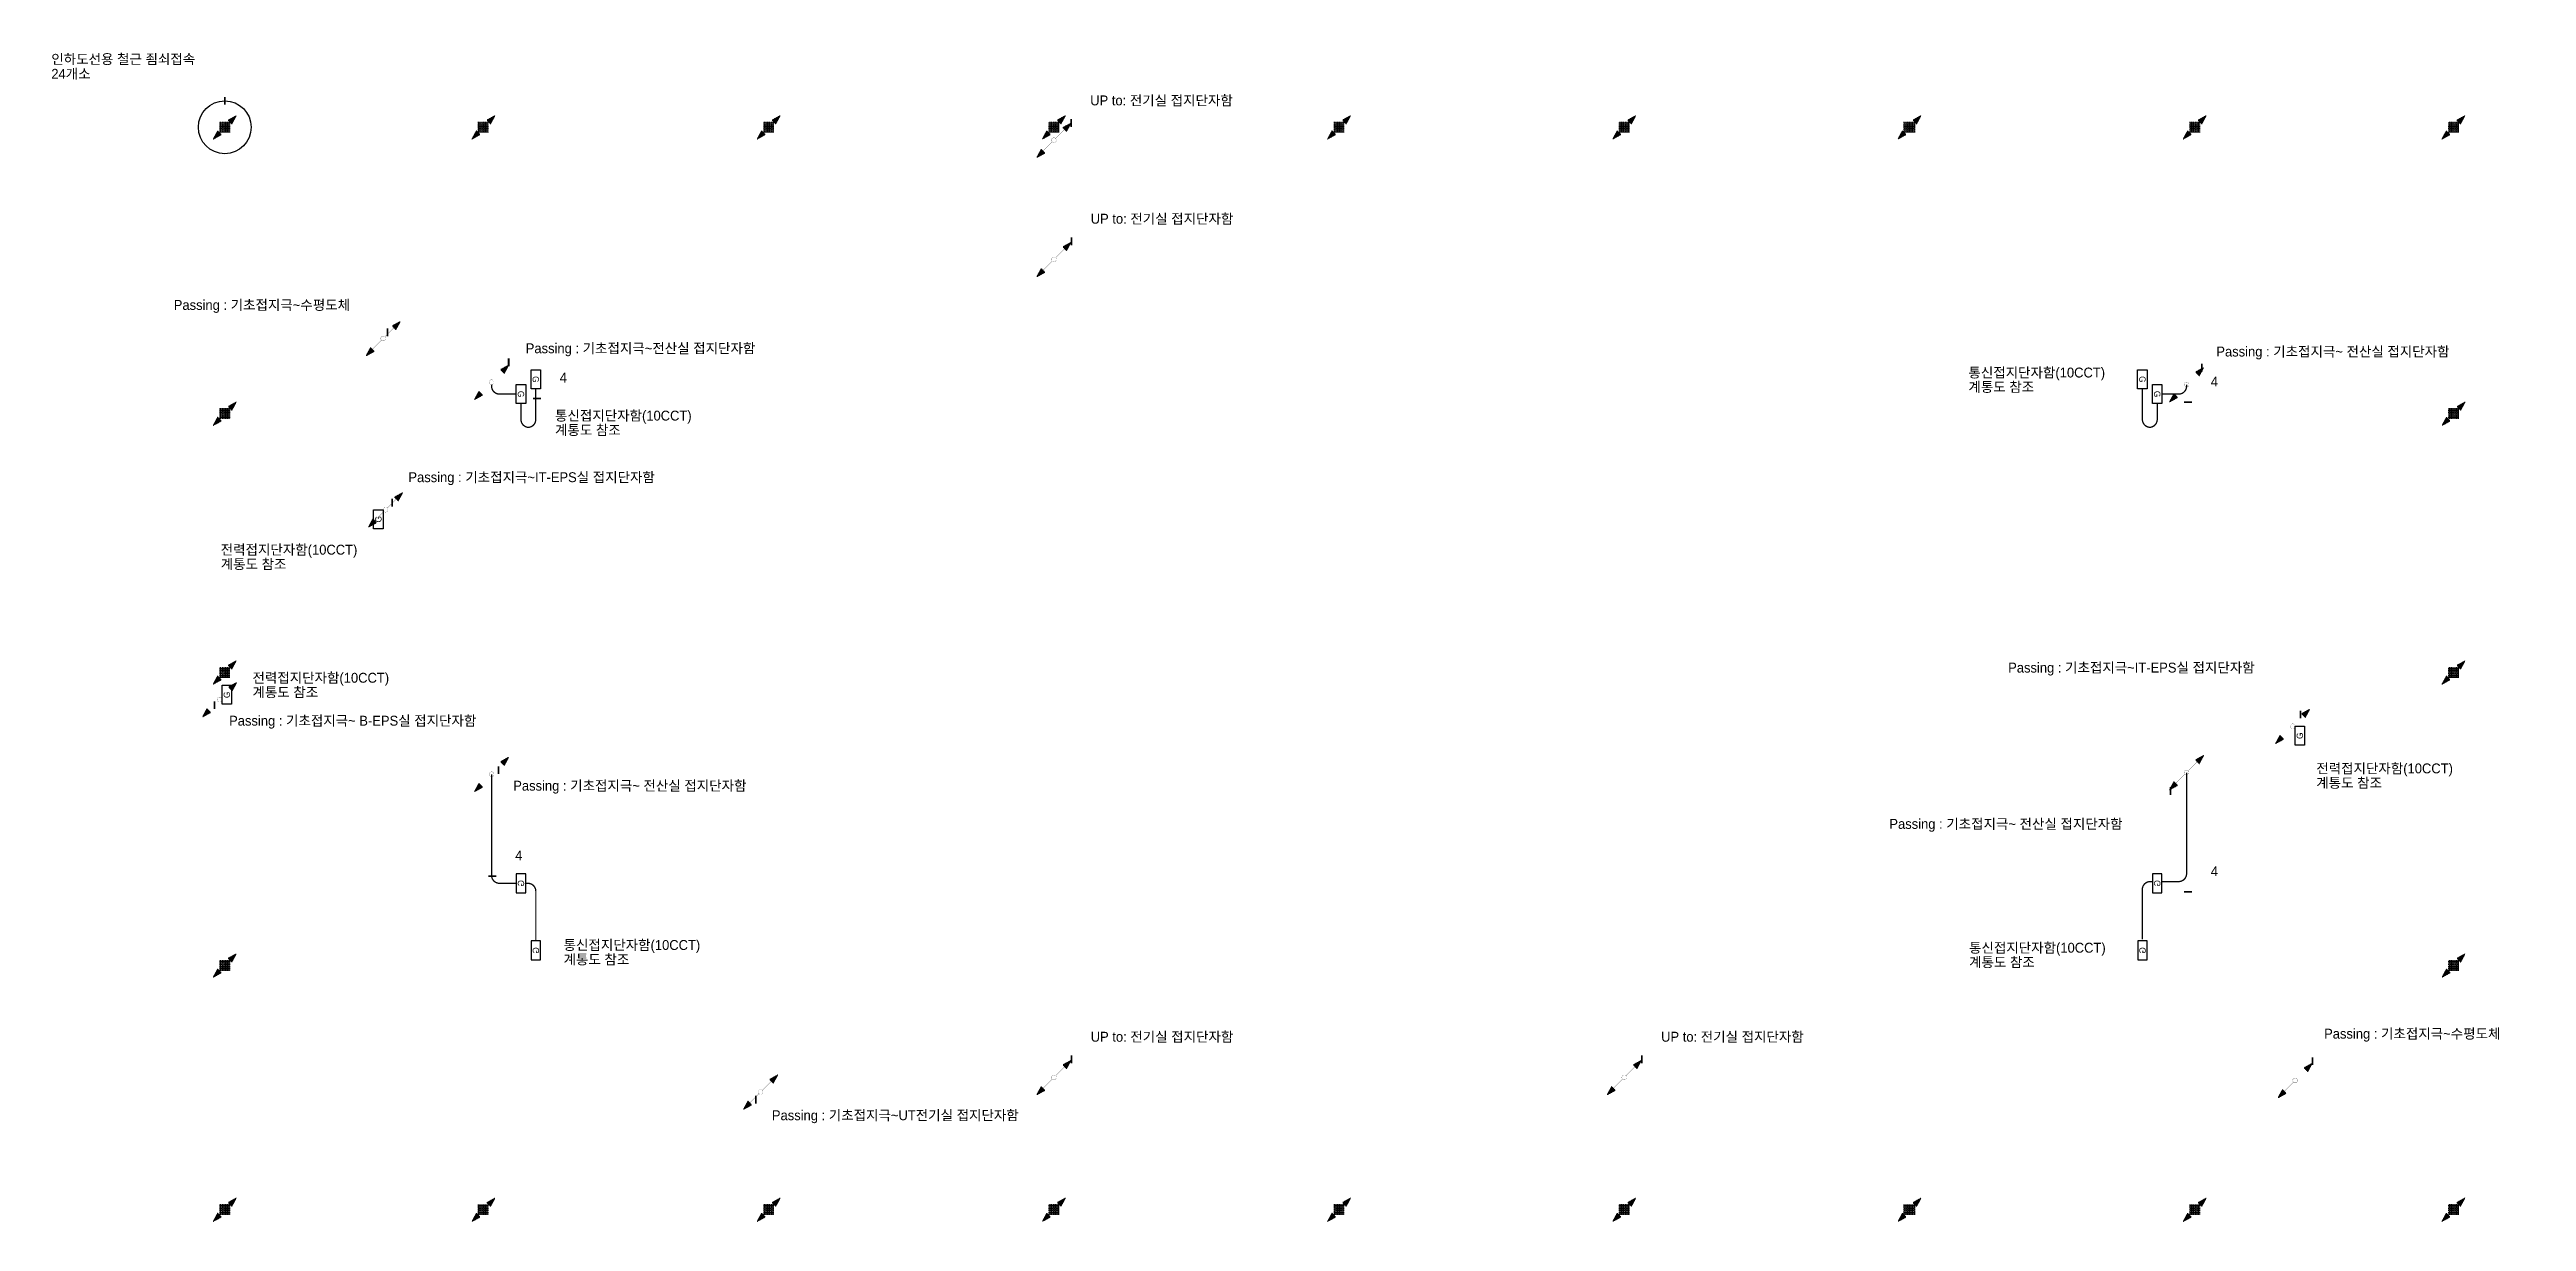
# Model space of a CAD drawing. Header units: millimetres. Extents: x 81900 to 502050, y -708375 to 1238700.
# Drawn here: x 85922 to 179717, y 285357 to 329747 of the extents above; entities that cross this region are included whole.
import ezdxf
from ezdxf.enums import TextEntityAlignment as Align

# ---------------------------------------------------------------- set-up
doc = ezdxf.new("R2010")
doc.units = ezdxf.units.MM
doc.header["$LTSCALE"] = 150
doc.set_wipeout_variables(frame=1)
doc.linetypes.add('C2', pattern=[18.5, 13.5, -2, 1, -2])
doc.layers.get('0').update_dxf_attribs({"lineweight": 0})
for name, color, linetype in [('------02 Etc Panel', 3, 'Continuous'), ('------99 Grounding and Lightning', 3, 'Continuous'), ('------99 Grounding_Grounding Terminal Board_T', 2, 'Continuous'), ('-----09 E-WIRE-GV', 2, 'Continuous'), ('-----20 General Symbol', 3, 'Continuous'), ('-----29 Indicator', 1, 'Continuous'), ('-----30 Text', 2, 'Continuous')]:
    doc.layers.add(name, color=color, linetype=linetype)
doc.styles.add('ELEC', font='')
doc.styles.get('ELEC').set_extended_font_data('Dotum')
pattern_1 = [(180, (845852.563, 610254.6404), (-1e-14, -6.25), [])]

# ---------------------------------------------------------------- blocks, each defined once
blk = doc.blocks.new('구조체접속')
h = blk.add_hatch()
h.set_pattern_fill('ANGLE', color=1, scale=200)
h.set_pattern_definition([(0, (0, 0), (0, 55), [40, -15]), (90, (0, 0), (-55, 3e-15), [40, -15])])
h.paths.add_polyline_path([(168, 168), (-168, 168), (-168, -168), (168, -168)])
at = {"color": 1}
for p, q in [((166, 168), (168, 166)), ((-168, -166), (-166, -168))]:
    blk.add_line(p, q, dxfattribs=at)
at = {"color": 1, "const_width": 2}
blk.add_lwpolyline([(168, 168), (-168, 168), (-168, -168), (168, -168)], close=True, dxfattribs=at)
blk = doc.blocks.new("'인하도선용 수직철근 또는 철골")
h = blk.add_hatch()
h.set_pattern_fill('ANSI31', color=256, scale=50, angle=135)
h.set_pattern_definition(pattern_1)
h.paths.add_polyline_path([(291, 293), (180, 89), (88, 181)])
h = blk.add_hatch()
h.set_pattern_fill('ANSI31', color=256, scale=50, angle=135)
h.set_pattern_definition(pattern_1)
h.paths.add_polyline_path([(-291, -293), (-180, -89), (-88, -181)])
at = {"const_width": 3.93}
for points in [[(293, 293), (181, 88), (88, 181), (293, 293)], [(-293, -293), (-181, -88), (-88, -181), (-293, -293)]]:
    blk.add_lwpolyline(points, dxfattribs=at)
at = {"xscale": 0.8, "yscale": 0.8, "zscale": 0.8}
blk.add_blockref('구조체접속', (0, 0), dxfattribs=at)
blk = doc.blocks.new('입상입하1')
h = blk.add_hatch()
h.set_pattern_fill('ANSI31', color=256, scale=50, angle=135)
h.set_pattern_definition([(180, (845993.8846, 610394.13), (-1e-14, -6.25), [])])
h.paths.add_polyline_path([(432, 432), (321, 228), (229, 321)])
at = {"const_width": 3.93}
blk.add_lwpolyline([(0, 61, -1), (0, -61, -1), (0, 61)], format="xyb", dxfattribs=at)
for points in [[(43, 43), (275, 275)], [(434, 433), (322, 227), (229, 321), (434, 433)]]:
    blk.add_lwpolyline(points, dxfattribs=at)
blk = doc.blocks.new('A13')
blk.add_lwpolyline([(-300, 0), (-300, 300), (300, 300), (300, 0)], close=True)
at = {"style": 'ELEC'}
blk.add_text('G', height=200, dxfattribs=at).set_placement((0, 150), align=Align.MIDDLE)
blk = doc.blocks.new('C01')
blk.add_lwpolyline([(-300, 0), (-300, 300), (300, 300), (300, 0)], close=True)
at = {"style": 'ELEC'}
blk.add_text('G', height=200, dxfattribs=at).set_placement((0, 150), align=Align.MIDDLE)

msp = doc.modelspace()

# ---------------------------------------------------------------- linework, layer by layer
at = {"layer": '-----09 E-WIRE-GV', "color": 4, "linetype": 'C2', "ltscale": 0.1, "const_width": 50}
for points in [[(103594, 316695), (102962, 316695, -0.414214), (102662, 316995), (102662, 317055)], [(165914, 316695), (166546, 316695, 0.414214), (166846, 316995), (166846, 317055)], [(103774, 316335), (103774, 315735, 0.414214), (104074, 315435), (104034, 315435, 0.414214), (104334, 315735), (104334, 316894)], [(165734, 316335), (165734, 315735, -0.414214), (165434, 315435), (165474, 315435, -0.414214), (165174, 315735), (165174, 316894)], [(165170, 296048), (165170, 297931, -0.414214), (165470, 298231), (165554, 298231)]]:
    msp.add_lwpolyline(points, format="xyb", dxfattribs=at)
at = {"layer": '-----09 E-WIRE-GV', "color": 4, "linetype": 'C2', "ltscale": 0.1, "const_width": 50, "elevation": 0}
msp.add_lwpolyline([(104337, 295982), (104337, 297865, 0.414214), (104037, 298165), (103954, 298165)], format="xyb", dxfattribs=at)
at = {"layer": '-----29 Indicator', "elevation": 0}
msp.add_lwpolyline([(98339, 320044, 0, 0, 0), (98723, 320044, 0, 0, 0), (98723, 319181, 64.2, 64.2, 0), (98723, 318881, 0, 0, 0)], format="xyseb", dxfattribs=at)
at = {"layer": '-----29 Indicator'}
for points in [[(167916, 316770, 0, 0, 0), (167916, 316386, 0, 0, 0), (167053, 316386, 64.2, 64.2, 0), (166753, 316386, 0, 0, 0)], [(103706, 298818, 0, 0, 0), (103706, 298434, 0, 0, 0), (102843, 298434, 64.2, 64.2, 0), (102543, 298434, 0, 0, 0)], [(167916, 298222, 0, 0, 0), (167916, 297838, 0, 0, 0), (167053, 297838, 64.2, 64.2, 0), (166753, 297838, 0, 0, 0)]]:
    msp.add_lwpolyline(points, format="xyseb", dxfattribs=at)
msp.add_circle((92557, 326802), 1000, dxfattribs=at)

# ---------------------------------------------------------------- block references
at = {"layer": '------02 Etc Panel', "xscale": 1.199999999953434, "yscale": 1.199999999953434, "zscale": 1.199999999953434, "rotation": 90}
for p in [(98554, 311956), (92814, 305305), (171314, 303755), (171314, 303755)]:
    msp.add_blockref('C01', p, dxfattribs=at)
at = {"layer": '------99 Grounding and Lightning', "xscale": 1.5, "yscale": 1.5, "zscale": 1.5}
for p in [(92557, 326802), (102354, 326805), (113154, 326805), (123954, 326805), (134754, 326805), (145554, 326805), (156354, 326805), (167154, 326805), (176950, 326802), (92557, 315958), (176957, 315958), (92554, 306155), (176954, 306155), (92557, 295058), (176957, 295058), (92557, 285808), (102354, 285805), (113154, 285808), (123954, 285808), (134754, 285808), (145554, 285808), (156354, 285805), (167154, 285805), (176950, 285808)]:
    msp.add_blockref("'인하도선용 수직철근 또는 철골", p, dxfattribs=at)
at = {"layer": '------99 Grounding_Grounding Terminal Board_T', "yscale": 1.2, "zscale": 1.2}
for p, xscale, rotation in [((103594, 316695), 1.2, 270), ((104154, 317254), 1.2, 270), ((164994, 317254), 1.2, 270), ((165554, 316695), 1.2, 270), ((165914, 298165), -1.2, 90), ((104517, 295622), -1.2, 90), ((165357, 295622), -1.2, 90)]:
    msp.add_blockref('A13', p, dxfattribs=dict(at, xscale=xscale, rotation=rotation))
at = {"layer": '-----20 General Symbol', "xscale": 1.5, "yscale": 1.5, "zscale": 1.5, "rotation": 180}
for p in [(123954, 326313, 0), (123954, 321797), (98557, 318802), (102662, 317147), (166846, 317055), (98646, 312316), (92362, 305125), (170862, 304115), (102662, 302297), (166846, 302363), (145554, 290813), (170957, 290699), (112849, 290262)]:
    msp.add_blockref('입상입하1', p, dxfattribs=at)
at = {"layer": '-----20 General Symbol', "xscale": 1.5, "yscale": 1.5, "zscale": 1.5}
for p in [(123954, 326313, 0), (123954, 321797), (98557, 318802), (102662, 317147), (166846, 317055), (98646, 312316), (92362, 305125), (170862, 304115), (166846, 302363), (102662, 302297), (112849, 290262), (123954, 290813), (145554, 290813), (170957, 290702)]:
    msp.add_blockref('입상입하1', p, dxfattribs=at)

# ---------------------------------------------------------------- wipeouts: each hides what was drawn before it
for points in [[(85922, 329747), (92172, 329747), (92172, 328497), (85922, 328497)], [(125287, 323685), (131483, 323685), (131483, 322935), (125287, 322935)], [(158448, 317874), (164358, 317874), (164358, 316624), (158448, 316624)], [(104926, 316242), (110837, 316242), (110837, 314992), (104926, 314992)], [(159967, 306718), (170670, 306718), (170670, 305968), (159967, 305968)], [(171620, 302880), (177562, 302880), (177562, 301630), (171620, 301630)], [(155528, 300780), (165751, 300780), (165751, 300030), (155528, 300030)], [(105250, 296191), (111160, 296191), (111160, 294941), (105250, 294941)], [(158472, 296088), (164382, 296088), (164382, 294838), (158472, 294838)], [(125287, 292701), (131483, 292701), (131483, 291951), (125287, 291951)], [(146887, 292701), (153083, 292701), (153083, 291951), (146887, 291951)], [(171993, 292818), (179717, 292818), (179717, 292068), (171993, 292068)]]:
    msp.add_wipeout(points).dxf.layer = '-----29 Indicator'
msp.add_wipeout([(125268, 328167), (131464, 328167), (131464, 327417), (125268, 327417)]).translate(0, 0, 0).dxf.layer = '-----29 Indicator'

# ---------------------------------------------------------------- next in the draw order: linework, layer by layer
at = {"layer": '-----09 E-WIRE-GV', "color": 4, "linetype": 'C2', "ltscale": 0.1, "const_width": 50}
msp.add_lwpolyline([(165914, 298231), (166546, 298231, 0.414214), (166846, 298531), (166846, 302363)], format="xyb", dxfattribs=at)
at = {"layer": '-----29 Indicator', "elevation": 0}
for points in [[(92172, 329109, 0, 0, 0), (92557, 329109, 0, 0, 0), (92557, 327952, 64.2, 64.2, 0), (92557, 327652, 0, 0, 0)], [(125269, 327792, 0, 0, 0), (124604, 327792, 0, 0, 0), (124604, 327113, 64.2, 64.2, 0), (124604, 326812, 0, 0, 0)], [(171993, 292443, 0, 0, 0), (171609, 292443, 0, 0, 0), (171609, 291580, 64.2, 64.2, 0), (171609, 291279, 0, 0, 0)]]:
    msp.add_lwpolyline(points, format="xyseb", dxfattribs=at)
at = {"layer": '-----29 Indicator'}
for points in [[(125287, 323310, 0, 0, 0), (124623, 323310, 0, 0, 0), (124623, 322631, 64.2, 64.2, 0), (124623, 322331, 0, 0, 0)], [(105391, 316914, 0, 0, 0), (105391, 316530, 0, 0, 0), (104528, 316530, 64.2, 64.2, 0), (104227, 316530, 0, 0, 0)], [(170670, 306343, 0, 0, 0), (171159, 306343, 0, 0, 0), (171159, 304711, 64.2, 64.2, 0), (171159, 304410, 0, 0, 0)], [(165751, 300405, 0, 0, 0), (166240, 300405, 0, 0, 0), (166240, 301508, 64.2, 64.2, 0), (166240, 301809, 0, 0, 0)], [(125287, 292326, 0, 0, 0), (124623, 292326, 0, 0, 0), (124623, 291647, 64.2, 64.2, 0), (124623, 291347, 0, 0, 0)], [(146887, 292326, 0, 0, 0), (146223, 292326, 0, 0, 0), (146223, 291647, 64.2, 64.2, 0), (146223, 291347, 0, 0, 0)]]:
    msp.add_lwpolyline(points, format="xyseb", dxfattribs=at)

# ---------------------------------------------------------------- next in the draw order: texts
at = {"layer": '-----30 Text', "style": 'ELEC'}
for s, p in [('인하도선용 철근 죔쇠접속', (85990, 329385)), ('24개소', (85990, 328827)), ('UP to: 전기실 접지단자함', (125330, 327819, 0)), ('UP to: 전기실 접지단자함', (125349, 323338)), ('통신접지단자함(10CCT)', (158585, 317512)), ('계통도 참조', (158585, 316967)), ('통신접지단자함(10CCT)', (105063, 315880)), ('계통도 참조', (105063, 315335)), ('Passing : 기초접지극~IT-EPS실 접지단자함', (160090, 306336)), ('계통도 참조', (171757, 301973)), ('전력접지단자함(10CCT)', (171757, 302518)), ('Passing : 기초접지극~ 전산실 접지단자함', (155592, 300417)), ('통신접지단자함(10CCT)', (105387, 295829)), ('계통도 참조', (105387, 295284)), ('통신접지단자함(10CCT)', (158609, 295726)), ('계통도 참조', (158609, 295181)), ('Passing : 기초접지극~수평도체', (172055, 292470)), ('UP to: 전기실 접지단자함', (125349, 292354)), ('UP to: 전기실 접지단자함', (146949, 292354))]:
    msp.add_text(s, height=375, dxfattribs=at).set_placement(p, align=Align.MIDDLE_LEFT)

# ---------------------------------------------------------------- next in the draw order: wipeouts: each hides what was drawn before it
for points in [[(90565, 320419), (98339, 320419), (98339, 319669), (90565, 319669)], [(167565, 316973), (167565, 317379), (167916, 317582), (168268, 317379), (168268, 316973), (167916, 316770)], [(99389, 313930), (110092, 313930), (110092, 313180), (99389, 313180)], [(92267, 311165), (98230, 311165), (98230, 309915), (92267, 309915)], [(93469, 306313), (99444, 306313), (99444, 305063), (93469, 305063)], [(103418, 302227), (113641, 302227), (113641, 301477), (103418, 301477)], [(103355, 299021), (103355, 299427), (103706, 299630), (104058, 299427), (104058, 299021), (103706, 298818)], [(167565, 298425), (167565, 298831), (167916, 299033), (168268, 298831), (168268, 298425), (167916, 298222)], [(113158, 289743), (123863, 289743), (123863, 288993), (113158, 288993)]]:
    msp.add_wipeout(points).dxf.layer = '-----29 Indicator'

# ---------------------------------------------------------------- next in the draw order: linework, layer by layer
at = {"layer": '-----09 E-WIRE-GV', "color": 4, "linetype": 'C2', "ltscale": 0.1, "const_width": 50, "elevation": 0}
msp.add_lwpolyline([(103594, 298165), (102962, 298165, -0.414214), (102662, 298465), (102662, 302297)], format="xyb", dxfattribs=at)
at = {"layer": '-----29 Indicator'}
for points in [[(99389, 313555, 0, 0, 0), (98900, 313555, 0, 0, 0), (98900, 312739, 64.2, 64.2, 0), (98900, 312438, 0, 0, 0)], [(103418, 301852, 0, 0, 0), (102929, 301852, 0, 0, 0), (102929, 302301, 64.2, 64.2, 0), (102929, 302602, 0, 0, 0)], [(113158, 289368, 0, 0, 0), (112669, 289368, 0, 0, 0), (112669, 289818, 64.2, 64.2, 0), (112669, 290118, 0, 0, 0)]]:
    msp.add_lwpolyline(points, format="xyseb", dxfattribs=at)

# ---------------------------------------------------------------- next in the draw order: block references
at = {"layer": '------99 Grounding_Grounding Terminal Board_T', "xscale": -1.2, "yscale": 1.2, "zscale": 1.2, "rotation": 90}
msp.add_blockref('A13', (103954, 298165), dxfattribs=at)
at = {"layer": '-----20 General Symbol', "xscale": 1.5, "yscale": 1.5, "zscale": 1.5, "rotation": 180}
msp.add_blockref('입상입하1', (123954, 290813), dxfattribs=at)

# ---------------------------------------------------------------- next in the draw order: texts
at = {"layer": '-----30 Text', "style": 'ELEC'}
for s, p in [('Passing : 기초접지극~수평도체', (90627, 320072)), ('4', (167765, 317173)), ('Passing : 기초접지극~IT-EPS실 접지단자함', (99511, 313548)), ('계통도 참조', (92404, 310258)), ('전력접지단자함(10CCT)', (92404, 310802)), ('전력접지단자함(10CCT)', (93606, 305951)), ('계통도 참조', (93606, 305406)), ('Passing : 기초접지극~ 전산실 접지단자함', (103482, 301863)), ('4', (103555, 299221)), ('4', (167765, 298625)), ('Passing : 기초접지극~UT전기실 접지단자함', (113276, 289380))]:
    msp.add_text(s, height=375, dxfattribs=at).set_placement(p, align=Align.MIDDLE_LEFT)

# ---------------------------------------------------------------- next in the draw order: wipeouts: each hides what was drawn before it
for points in [[(167909, 318671), (178132, 318671), (178132, 317921), (167909, 317921)], [(105040, 317117), (105040, 317523), (105391, 317725), (105742, 317523), (105742, 317117), (105391, 316914)], [(92659, 304688), (103362, 304688), (103362, 303938), (92659, 303938)]]:
    msp.add_wipeout(points).dxf.layer = '-----29 Indicator'

# ---------------------------------------------------------------- next in the draw order: linework, layer by layer
at = {"layer": '-----29 Indicator'}
for points in [[(167909, 318296, 0, 0, 0), (167420, 318296, 0, 0, 0), (167420, 317846, 64.2, 64.2, 0), (167420, 317546, 0, 0, 0)], [(92659, 304313, 0, 0, 0), (92170, 304313, 0, 0, 0), (92170, 304762, 64.2, 64.2, 0), (92170, 305063, 0, 0, 0)]]:
    msp.add_lwpolyline(points, format="xyseb", dxfattribs=at)

# ---------------------------------------------------------------- next in the draw order: texts
at = {"layer": '-----30 Text', "style": 'ELEC'}
for s, p in [('Passing : 기초접지극~ 전산실 접지단자함', (167973, 318308)), ('4', (105240, 317317)), ('Passing : 기초접지극~ B-EPS실 접지단자함', (92723, 304325))]:
    msp.add_text(s, height=375, dxfattribs=at).set_placement(p, align=Align.MIDDLE_LEFT)

# ---------------------------------------------------------------- next in the draw order: wipeouts: each hides what was drawn before it
msp.add_wipeout([(103797, 318812), (113857, 318812), (113857, 318062), (103797, 318062)]).dxf.layer = '-----29 Indicator'

# ---------------------------------------------------------------- next in the draw order: linework, layer by layer
at = {"layer": '-----29 Indicator', "elevation": 0}
msp.add_lwpolyline([(103797, 318437, 0, 0, 0), (103308, 318437, 0, 0, 0), (103308, 318045, 64.2, 64.2, 0), (103308, 317744, 0, 0, 0)], format="xyseb", dxfattribs=at)

# ---------------------------------------------------------------- next in the draw order: texts
at = {"layer": '-----30 Text', "style": 'ELEC'}
msp.add_text('Passing : 기초접지극~전산실 접지단자함', height=375, dxfattribs=at).set_placement((103955, 318430), align=Align.MIDDLE_LEFT)

doc.saveas('drawing.dxf')
